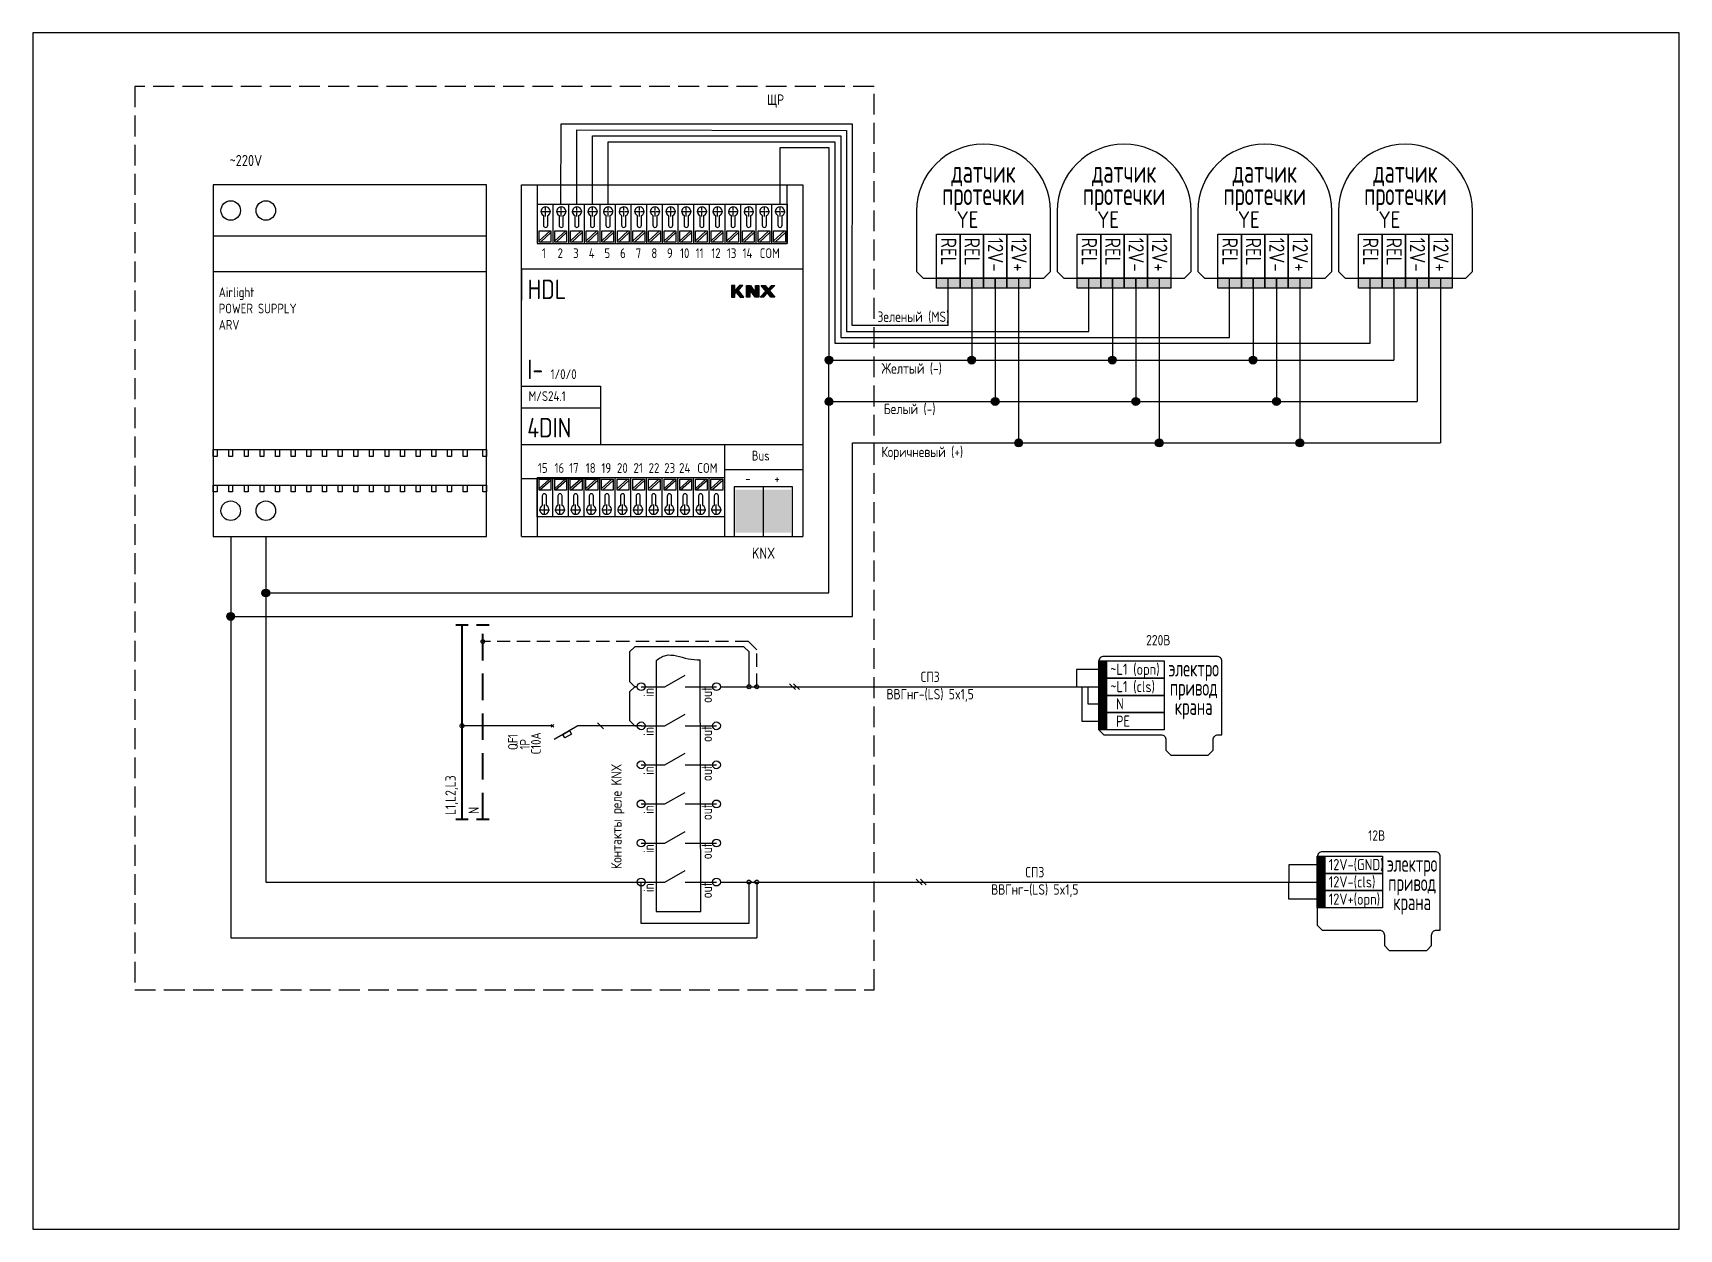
# Model space of a CAD drawing. Header units: millimetres. Extents: x -559267 to 5835, y 0 to 209897.
# Drawn here: x 0 to 395, y 0 to 287 of the extents above; entities that cross this region are included whole.
import ezdxf
from ezdxf.enums import TextEntityAlignment as Align

# ---------------------------------------------------------------- set-up
doc = ezdxf.new("R2010")
doc.units = ezdxf.units.MM
doc.set_wipeout_variables(frame=1)
doc.linetypes.add('DASHED', pattern=[7, 5, -2, 0])
doc.linetypes.add('HIDDEN2', pattern=[4.7625, 3.175, -1.5875])
doc.layers.add('9_Протечки', color=1, linetype='Continuous')
doc.layers.add('HDL_Модули', color=7, linetype='Continuous')
doc.styles.add('UNC_A', font='GOST2304A_0.ttf')
doc.styles.add('Unecom', font='GOST2304A_0.ttf', dxfattribs={"height": 2.5})

# ---------------------------------------------------------------- blocks, each defined once
blk = doc.blocks.new('*U209')
at = {"lineweight": 25}
h = blk.add_hatch(color=82, dxfattribs=at)
h.dxf.hatch_style = 1
h.paths.add_polyline_path([(-2.62, -19.54), (-2.62, -18.4), (-5.25, -18.4), (-5.25, -19.54)])
at = {"lineweight": 25, "true_color": 0xf8991e}
h = blk.add_hatch(color=30, dxfattribs=at)
h.dxf.hatch_style = 1
h.paths.add_polyline_path([(-2.62, -18.4), (-2.62, -19.54), (0, -19.54), (0, -18.4)])
at = {"lineweight": 25}
h = blk.add_hatch(color=82, dxfattribs=at)
h.dxf.hatch_style = 1
h.paths.add_polyline_path([(1.31, -19.54), (1.31, -18.4), (-1.31, -18.4), (-1.31, -19.54)])
h = blk.add_hatch(color=160, dxfattribs=at)
h.dxf.hatch_style = 1
h.paths.add_polyline_path([(0, -18.4), (0, -19.54), (2.63, -19.54), (2.63, -18.4)])
h = blk.add_hatch(color=1, dxfattribs=at)
h.dxf.hatch_style = 1
h.paths.add_polyline_path([(1.31, -18.4), (1.31, -19.54), (3.94, -19.54), (3.94, -18.4)])
h = blk.add_hatch(color=1, dxfattribs=at)
h.dxf.hatch_style = 1
h.paths.add_polyline_path([(2.63, -18.4), (2.63, -19.54), (5.25, -19.54), (5.25, -18.4)])
blk.add_lwpolyline([(-7.5, -10.9), (-7.5, -17.65), (-6.75, -18.4), (6.75, -18.4), (7.5, -17.65), (7.5, -10.9)], dxfattribs=at)
for points in [[(-2.62, -13.49), (-2.62, -18.4), (-5.25, -18.4), (-5.25, -13.49)], [(0, -13.49), (0, -18.4), (-2.62, -18.4), (-2.62, -13.49)], [(2.63, -13.49), (2.63, -18.4), (0, -18.4), (0, -13.49)], [(5.25, -13.49), (5.25, -18.4), (2.63, -18.4), (2.63, -13.49)], [(-2.62, -18.4), (-2.62, -19.54), (-5.25, -19.54), (-5.25, -18.4)], [(-1.31, -18.4), (-1.31, -19.54), (-3.94, -19.54), (-3.94, -18.4)], [(0, -18.4), (0, -19.54), (-2.62, -19.54), (-2.62, -18.4)], [(1.31, -18.4), (1.31, -19.54), (-1.31, -19.54), (-1.31, -18.4)], [(2.63, -18.4), (2.63, -19.54), (0, -19.54), (0, -18.4)], [(3.94, -18.4), (3.94, -19.54), (1.31, -19.54), (1.31, -18.4)], [(5.25, -18.4), (5.25, -19.54), (2.63, -19.54), (2.63, -18.4)]]:
    blk.add_lwpolyline(points, close=True, dxfattribs=at)
blk.add_arc((0, -10.9), 7.5, 0, 180, dxfattribs=at)
at = {"lineweight": 25, "style": 'UNC_A'}
for s, width, insert, char_height, attachment_point in [('\\pxsm0.6;{\\W0.8;датчик протечки}', 10.9771, (0, -8.07), 2.5, 5), ('YE', 3.1163, (-3.01, -10.92), 1.875, 1)]:
    blk.add_mtext_dynamic_manual_height_columns(s, width=width, gutter_width=9.38, heights=[0], dxfattribs=dict(at, insert=insert, char_height=char_height, attachment_point=attachment_point))
at = {"lineweight": 25, "char_height": 1.7, "attachment_point": 1, "rotation": 270, "style": 'UNC_A'}
for s, insert in [('REL', (-3.04, -13.89)), ('REL', (-0.41, -13.89)), ('12V-', (2.21, -13.89)), ('12V+', (4.84, -13.89))]:
    blk.add_mtext_dynamic_manual_height_columns(s, width=4.5815, gutter_width=9.38, heights=[0], dxfattribs=dict(at, insert=insert))
at = {"lineweight": 25, "style": 'UNC_A'}
blk.add_attdef('111', (-0.66, -12.79), '', height=1.88, dxfattribs=at)
blk = doc.blocks.new('*U126')
at = {"lineweight": 25}
h = blk.add_hatch(color=1, dxfattribs=at)
h.dxf.hatch_style = 1
h.paths.add_polyline_path([(0, -2.55), (1.14, -2.55), (1.14, 0.08), (0, 0.08)])
at = {"lineweight": 25, "true_color": 0x000000}
h = blk.add_hatch(color=18, dxfattribs=at)
h.dxf.hatch_style = 1
h.paths.add_polyline_path([(0, -5.17), (1.14, -5.17), (1.14, -2.55), (0, -2.55)])
at = {"lineweight": 25}
h = blk.add_hatch(color=5, dxfattribs=at)
h.dxf.hatch_style = 1
h.paths.add_polyline_path([(1.14, -5.17), (0, -5.17), (0, -7.8), (1.14, -7.8)])
h = blk.add_hatch(color=82, dxfattribs=at)
h.dxf.hatch_style = 1
h.paths.add_polyline_path([(1.14, -7.8), (0, -7.8), (0, -10.42), (1.14, -10.42)])
blk.add_lwpolyline([(10.2, -13.5), (10.95, -14.25), (16.64, -14.25), (17.39, -13.5), (17.39, -11.92, -0.414214), (18.14, -11.17), (18.7, -11.17), (18.7, 0, 0.414214), (17.95, 0.75), (0.75, 0.75, 0.414214), (0, 0), (0, -10.42), (0.75, -11.17), (9.45, -11.17, -0.414214), (10.2, -11.92), (10.2, -13.5)], format="xyb", dxfattribs=at)
for points in [[(0, 0.08), (1.14, 0.08), (1.14, -2.55), (0, -2.55)], [(1.14, 0.08), (9.93, 0.08), (9.93, -2.55), (1.14, -2.55)], [(0, -2.55), (1.14, -2.55), (1.14, -5.17), (0, -5.17)], [(1.14, -2.55), (9.93, -2.55), (9.93, -5.17), (1.14, -5.17)], [(0, -5.17), (1.14, -5.17), (1.14, -7.8), (0, -7.8)], [(1.14, -5.17), (9.93, -5.17), (9.93, -7.8), (1.14, -7.8)], [(0, -7.8), (1.14, -7.8), (1.14, -10.42), (0, -10.42)], [(1.14, -7.8), (9.93, -7.8), (9.93, -10.42), (1.14, -10.42)]]:
    blk.add_lwpolyline(points, close=True, dxfattribs=at)
at = {"lineweight": 25, "style": 'UNC_A'}
for s, width, gutter_width, insert, char_height, attachment_point in [('~L1 (opn)', 10.5371, 9.38, (1.74, -0.36), 1.7, 1), ('\\pxsm0.7;{\\W0.8;электро\\Pпривод\\Pкрана}', 6.6536, 12.5, (14.42, -4.31), 2.5, 5), ('~L1 (cls)', 11.1126, 9.38, (1.74, -2.99), 1.7, 1), (' N ', 11.0782, 9.38, (1.74, -5.61), 1.7, 1), (' PE ', 11.3881, 9.38, (1.74, -8.24), 1.7, 1)]:
    blk.add_mtext_dynamic_manual_height_columns(s, width=width, gutter_width=gutter_width, heights=[0], dxfattribs=dict(at, insert=insert, char_height=char_height, attachment_point=attachment_point))
blk = doc.blocks.new('*U127')
at = {"lineweight": 25, "true_color": 0x000000}
h = blk.add_hatch(color=18, dxfattribs=at)
h.dxf.hatch_style = 1
h.paths.add_polyline_path([(0, -2.55), (1.14, -2.55), (1.14, 0.08), (0, 0.08)])
at = {"lineweight": 25, "true_color": 0xf8991e}
h = blk.add_hatch(color=30, dxfattribs=at)
h.dxf.hatch_style = 1
h.paths.add_polyline_path([(1.14, -2.55), (0, -2.55), (0, -5.17), (1.14, -5.17)])
at = {"lineweight": 25}
h = blk.add_hatch(color=1, dxfattribs=at)
h.dxf.hatch_style = 1
h.paths.add_polyline_path([(1.14, -5.17), (0, -5.17), (0, -7.8), (1.14, -7.8)])
blk.add_lwpolyline([(10.2, -13.5), (10.95, -14.25), (16.64, -14.25), (17.39, -13.5), (17.39, -11.92, -0.414214), (18.14, -11.17), (18.7, -11.17), (18.7, 0, 0.414214), (17.95, 0.75), (0.75, 0.75, 0.414214), (0, 0), (0, -10.42), (0.75, -11.17), (9.45, -11.17, -0.414214), (10.2, -11.92), (10.2, -13.5)], format="xyb", dxfattribs=at)
for points in [[(0, 0.08), (1.14, 0.08), (1.14, -2.55), (0, -2.55)], [(1.14, 0.08), (9.93, 0.08), (9.93, -2.55), (1.14, -2.55)], [(0, -2.55), (1.14, -2.55), (1.14, -5.17), (0, -5.17)], [(1.14, -2.55), (9.93, -2.55), (9.93, -5.17), (1.14, -5.17)], [(0, -5.17), (1.14, -5.17), (1.14, -7.8), (0, -7.8)], [(1.14, -5.17), (9.93, -5.17), (9.93, -7.8), (1.14, -7.8)]]:
    blk.add_lwpolyline(points, close=True, dxfattribs=at)
at = {"lineweight": 25, "style": 'UNC_A'}
for s, width, gutter_width, insert, char_height, attachment_point in [('12V-(GND)', 11.2201, 9.38, (1.74, -0.36), 1.7, 1), ('\\pxsm0.7;{\\W0.8;электро\\Pпривод\\Pкрана}', 6.6536, 12.5, (14.42, -4.31), 2.5, 5), ('12V-(cls)', 11.1126, 9.38, (1.74, -2.99), 1.7, 1), ('12V+(opn)', 11.0782, 9.38, (1.74, -5.61), 1.7, 1)]:
    blk.add_mtext_dynamic_manual_height_columns(s, width=width, gutter_width=gutter_width, heights=[0], dxfattribs=dict(at, insert=insert, char_height=char_height, attachment_point=attachment_point))
blk = doc.blocks.new('*U61')
at = {"layer": 'HDL_Модули', "color": 0, "transparency": 16777216}
for p, q in [((-1.31, 0), (-0.24, 0)), ((0, 0.24), (0, 1.31)), ((0.24, 0), (1.31, 0)), ((0, -1.31), (0, -0.24))]:
    blk.add_line(p, q, dxfattribs=at)
at = {"layer": 'HDL_Модули', "color": 0, "linetype": 'Continuous', "transparency": 16777216}
for p, q in [((-0.12, 0), (0.12, 0)), ((0, -0.12), (0, 0.12))]:
    blk.add_line(p, q, dxfattribs=at)
blk = doc.blocks.new('*U51')
at = {"layer": 'HDL_Модули', "color": 0, "transparency": 16777216}
for p, q in [((-1.31, 0), (-0.24, 0)), ((0, 0.24), (0, 1.31)), ((0.24, 0), (1.31, 0)), ((0, -1.31), (0, -0.24))]:
    blk.add_line(p, q, dxfattribs=at)
at = {"layer": 'HDL_Модули', "color": 0, "linetype": 'Continuous', "transparency": 16777216}
for p, q in [((-0.12, 0), (0.12, 0)), ((0, -0.12), (0, 0.12))]:
    blk.add_line(p, q, dxfattribs=at)
blk = doc.blocks.new('*U52')
at = {"layer": 'HDL_Модули', "color": 0, "transparency": 16777216}
for p, q in [((-1.31, 0), (-0.24, 0)), ((0, 0.24), (0, 1.31)), ((0.24, 0), (1.31, 0)), ((0, -1.31), (0, -0.24))]:
    blk.add_line(p, q, dxfattribs=at)
at = {"layer": 'HDL_Модули', "color": 0, "linetype": 'Continuous', "transparency": 16777216}
for p, q in [((-0.12, 0), (0.12, 0)), ((0, -0.12), (0, 0.12))]:
    blk.add_line(p, q, dxfattribs=at)
blk = doc.blocks.new('*U53')
at = {"layer": 'HDL_Модули', "color": 0, "transparency": 16777216}
for p, q in [((-1.31, 0), (-0.24, 0)), ((0, 0.24), (0, 1.31)), ((0.24, 0), (1.31, 0)), ((0, -1.31), (0, -0.24))]:
    blk.add_line(p, q, dxfattribs=at)
at = {"layer": 'HDL_Модули', "color": 0, "linetype": 'Continuous', "transparency": 16777216}
for p, q in [((-0.12, 0), (0.12, 0)), ((0, -0.12), (0, 0.12))]:
    blk.add_line(p, q, dxfattribs=at)
blk = doc.blocks.new('*U54')
at = {"layer": 'HDL_Модули', "color": 0, "transparency": 16777216}
for p, q in [((-1.31, 0), (-0.24, 0)), ((0, 0.24), (0, 1.31)), ((0.24, 0), (1.31, 0)), ((0, -1.31), (0, -0.24))]:
    blk.add_line(p, q, dxfattribs=at)
at = {"layer": 'HDL_Модули', "color": 0, "linetype": 'Continuous', "transparency": 16777216}
for p, q in [((-0.12, 0), (0.12, 0)), ((0, -0.12), (0, 0.12))]:
    blk.add_line(p, q, dxfattribs=at)
blk = doc.blocks.new('*U62')
at = {"layer": 'HDL_Модули', "color": 0, "transparency": 16777216}
for p, q in [((-1.31, 0), (-0.24, 0)), ((0, 0.24), (0, 1.31)), ((0.24, 0), (1.31, 0)), ((0, -1.31), (0, -0.24))]:
    blk.add_line(p, q, dxfattribs=at)
at = {"layer": 'HDL_Модули', "color": 0, "linetype": 'Continuous', "transparency": 16777216}
for p, q in [((-0.12, 0), (0.12, 0)), ((0, -0.12), (0, 0.12))]:
    blk.add_line(p, q, dxfattribs=at)
blk = doc.blocks.new('*U63')
at = {"layer": 'HDL_Модули', "color": 0, "transparency": 16777216}
for p, q in [((-1.31, 0), (-0.24, 0)), ((0, 0.24), (0, 1.31)), ((0.24, 0), (1.31, 0)), ((0, -1.31), (0, -0.24))]:
    blk.add_line(p, q, dxfattribs=at)
at = {"layer": 'HDL_Модули', "color": 0, "linetype": 'Continuous', "transparency": 16777216}
for p, q in [((-0.12, 0), (0.12, 0)), ((0, -0.12), (0, 0.12))]:
    blk.add_line(p, q, dxfattribs=at)
blk = doc.blocks.new('*U64')
at = {"layer": 'HDL_Модули', "color": 0, "transparency": 16777216}
for p, q in [((-1.31, 0), (-0.24, 0)), ((0, 0.24), (0, 1.31)), ((0.24, 0), (1.31, 0)), ((0, -1.31), (0, -0.24))]:
    blk.add_line(p, q, dxfattribs=at)
at = {"layer": 'HDL_Модули', "color": 0, "linetype": 'Continuous', "transparency": 16777216}
for p, q in [((-0.12, 0), (0.12, 0)), ((0, -0.12), (0, 0.12))]:
    blk.add_line(p, q, dxfattribs=at)
blk = doc.blocks.new('*U65')
at = {"layer": 'HDL_Модули', "color": 0, "transparency": 16777216}
for p, q in [((-1.31, 0), (-0.24, 0)), ((0, 0.24), (0, 1.31)), ((0.24, 0), (1.31, 0)), ((0, -1.31), (0, -0.24))]:
    blk.add_line(p, q, dxfattribs=at)
at = {"layer": 'HDL_Модули', "color": 0, "linetype": 'Continuous', "transparency": 16777216}
for p, q in [((-0.12, 0), (0.12, 0)), ((0, -0.12), (0, 0.12))]:
    blk.add_line(p, q, dxfattribs=at)
blk = doc.blocks.new('*U66')
at = {"layer": 'HDL_Модули', "color": 0, "transparency": 16777216}
for p, q in [((-1.31, 0), (-0.24, 0)), ((0, 0.24), (0, 1.31)), ((0.24, 0), (1.31, 0)), ((0, -1.31), (0, -0.24))]:
    blk.add_line(p, q, dxfattribs=at)
at = {"layer": 'HDL_Модули', "color": 0, "linetype": 'Continuous', "transparency": 16777216}
for p, q in [((-0.12, 0), (0.12, 0)), ((0, -0.12), (0, 0.12))]:
    blk.add_line(p, q, dxfattribs=at)
blk = doc.blocks.new('*U69')
at = {"layer": 'HDL_Модули', "color": 0, "transparency": 16777216}
for p, q in [((-1.31, 0), (-0.24, 0)), ((0, 0.24), (0, 1.31)), ((0.24, 0), (1.31, 0)), ((0, -1.31), (0, -0.24))]:
    blk.add_line(p, q, dxfattribs=at)
at = {"layer": 'HDL_Модули', "color": 0, "linetype": 'Continuous', "transparency": 16777216}
for p, q in [((-0.12, 0), (0.12, 0)), ((0, -0.12), (0, 0.12))]:
    blk.add_line(p, q, dxfattribs=at)
blk = doc.blocks.new('*U70')
at = {"layer": 'HDL_Модули', "color": 0, "transparency": 16777216}
for p, q in [((-1.31, 0), (-0.24, 0)), ((0, 0.24), (0, 1.31)), ((0.24, 0), (1.31, 0)), ((0, -1.31), (0, -0.24))]:
    blk.add_line(p, q, dxfattribs=at)
at = {"layer": 'HDL_Модули', "color": 0, "linetype": 'Continuous', "transparency": 16777216}
for p, q in [((-0.12, 0), (0.12, 0)), ((0, -0.12), (0, 0.12))]:
    blk.add_line(p, q, dxfattribs=at)
blk = doc.blocks.new('*U71')
at = {"layer": 'HDL_Модули', "color": 0, "transparency": 16777216}
for p, q in [((-1.31, 0), (-0.24, 0)), ((0, 0.24), (0, 1.31)), ((0.24, 0), (1.31, 0)), ((0, -1.31), (0, -0.24))]:
    blk.add_line(p, q, dxfattribs=at)
at = {"layer": 'HDL_Модули', "color": 0, "linetype": 'Continuous', "transparency": 16777216}
for p, q in [((-0.12, 0), (0.12, 0)), ((0, -0.12), (0, 0.12))]:
    blk.add_line(p, q, dxfattribs=at)
blk = doc.blocks.new('*U72')
at = {"layer": 'HDL_Модули', "color": 0, "transparency": 16777216}
for p, q in [((-1.31, 0), (-0.24, 0)), ((0, 0.24), (0, 1.31)), ((0.24, 0), (1.31, 0)), ((0, -1.31), (0, -0.24))]:
    blk.add_line(p, q, dxfattribs=at)
at = {"layer": 'HDL_Модули', "color": 0, "linetype": 'Continuous', "transparency": 16777216}
for p, q in [((-0.12, 0), (0.12, 0)), ((0, -0.12), (0, 0.12))]:
    blk.add_line(p, q, dxfattribs=at)
blk = doc.blocks.new('*U67')
at = {"layer": 'HDL_Модули', "color": 0, "transparency": 16777216}
for p, q in [((-1.31, 0), (-0.24, 0)), ((0, 0.24), (0, 1.31)), ((0.24, 0), (1.31, 0)), ((0, -1.31), (0, -0.24))]:
    blk.add_line(p, q, dxfattribs=at)
at = {"layer": 'HDL_Модули', "color": 0, "linetype": 'Continuous', "transparency": 16777216}
for p, q in [((-0.12, 0), (0.12, 0)), ((0, -0.12), (0, 0.12))]:
    blk.add_line(p, q, dxfattribs=at)
blk = doc.blocks.new('*U68')
at = {"layer": 'HDL_Модули', "color": 0, "transparency": 16777216}
for p, q in [((-1.31, 0), (-0.24, 0)), ((0, 0.24), (0, 1.31)), ((0.24, 0), (1.31, 0)), ((0, -1.31), (0, -0.24))]:
    blk.add_line(p, q, dxfattribs=at)
at = {"layer": 'HDL_Модули', "color": 0, "linetype": 'Continuous', "transparency": 16777216}
for p, q in [((-0.12, 0), (0.12, 0)), ((0, -0.12), (0, 0.12))]:
    blk.add_line(p, q, dxfattribs=at)
blk = doc.blocks.new('*U58')
at = {"layer": 'HDL_Модули', "color": 0, "transparency": 16777216}
for p, q in [((-1.31, 0), (-0.24, 0)), ((0, 0.24), (0, 1.31)), ((0.24, 0), (1.31, 0)), ((0, -1.31), (0, -0.24))]:
    blk.add_line(p, q, dxfattribs=at)
at = {"layer": 'HDL_Модули', "color": 0, "linetype": 'Continuous', "transparency": 16777216}
for p, q in [((-0.12, 0), (0.12, 0)), ((0, -0.12), (0, 0.12))]:
    blk.add_line(p, q, dxfattribs=at)
blk = doc.blocks.new('*U59')
at = {"layer": 'HDL_Модули', "color": 0, "transparency": 16777216}
for p, q in [((-1.31, 0), (-0.24, 0)), ((0, 0.24), (0, 1.31)), ((0.24, 0), (1.31, 0)), ((0, -1.31), (0, -0.24))]:
    blk.add_line(p, q, dxfattribs=at)
at = {"layer": 'HDL_Модули', "color": 0, "linetype": 'Continuous', "transparency": 16777216}
for p, q in [((-0.12, 0), (0.12, 0)), ((0, -0.12), (0, 0.12))]:
    blk.add_line(p, q, dxfattribs=at)
blk = doc.blocks.new('*U60')
at = {"layer": 'HDL_Модули', "color": 0, "transparency": 16777216}
for p, q in [((-1.31, 0), (-0.24, 0)), ((0, 0.24), (0, 1.31)), ((0.24, 0), (1.31, 0)), ((0, -1.31), (0, -0.24))]:
    blk.add_line(p, q, dxfattribs=at)
at = {"layer": 'HDL_Модули', "color": 0, "linetype": 'Continuous', "transparency": 16777216}
for p, q in [((-0.12, 0), (0.12, 0)), ((0, -0.12), (0, 0.12))]:
    blk.add_line(p, q, dxfattribs=at)
blk = doc.blocks.new('*U73')
at = {"layer": 'HDL_Модули', "color": 0, "transparency": 16777216}
for p, q in [((-1.31, 0), (-0.24, 0)), ((0, 0.24), (0, 1.31)), ((0.24, 0), (1.31, 0)), ((0, -1.31), (0, -0.24))]:
    blk.add_line(p, q, dxfattribs=at)
at = {"layer": 'HDL_Модули', "color": 0, "linetype": 'Continuous', "transparency": 16777216}
for p, q in [((-0.12, 0), (0.12, 0)), ((0, -0.12), (0, 0.12))]:
    blk.add_line(p, q, dxfattribs=at)
blk = doc.blocks.new('*U74')
at = {"layer": 'HDL_Модули', "color": 0, "transparency": 16777216}
for p, q in [((-1.31, 0), (-0.24, 0)), ((0, 0.24), (0, 1.31)), ((0.24, 0), (1.31, 0)), ((0, -1.31), (0, -0.24))]:
    blk.add_line(p, q, dxfattribs=at)
at = {"layer": 'HDL_Модули', "color": 0, "linetype": 'Continuous', "transparency": 16777216}
for p, q in [((-0.12, 0), (0.12, 0)), ((0, -0.12), (0, 0.12))]:
    blk.add_line(p, q, dxfattribs=at)
blk = doc.blocks.new('*U77')
at = {"layer": 'HDL_Модули', "color": 0, "transparency": 16777216}
for p, q in [((-1.31, 0), (-0.24, 0)), ((0, 0.24), (0, 1.31)), ((0.24, 0), (1.31, 0)), ((0, -1.31), (0, -0.24))]:
    blk.add_line(p, q, dxfattribs=at)
at = {"layer": 'HDL_Модули', "color": 0, "linetype": 'Continuous', "transparency": 16777216}
for p, q in [((-0.12, 0), (0.12, 0)), ((0, -0.12), (0, 0.12))]:
    blk.add_line(p, q, dxfattribs=at)
blk = doc.blocks.new('*U78')
at = {"layer": 'HDL_Модули', "color": 0, "transparency": 16777216}
for p, q in [((-1.31, 0), (-0.24, 0)), ((0, 0.24), (0, 1.31)), ((0.24, 0), (1.31, 0)), ((0, -1.31), (0, -0.24))]:
    blk.add_line(p, q, dxfattribs=at)
at = {"layer": 'HDL_Модули', "color": 0, "linetype": 'Continuous', "transparency": 16777216}
for p, q in [((-0.12, 0), (0.12, 0)), ((0, -0.12), (0, 0.12))]:
    blk.add_line(p, q, dxfattribs=at)
blk = doc.blocks.new('*U56')
at = {"layer": 'HDL_Модули', "color": 0, "transparency": 16777216}
for p, q in [((-1.31, 0), (-0.24, 0)), ((0, 0.24), (0, 1.31)), ((0.24, 0), (1.31, 0)), ((0, -1.31), (0, -0.24))]:
    blk.add_line(p, q, dxfattribs=at)
at = {"layer": 'HDL_Модули', "color": 0, "linetype": 'Continuous', "transparency": 16777216}
for p, q in [((-0.12, 0), (0.12, 0)), ((0, -0.12), (0, 0.12))]:
    blk.add_line(p, q, dxfattribs=at)
blk = doc.blocks.new('*U57')
at = {"layer": 'HDL_Модули', "color": 0, "transparency": 16777216}
for p, q in [((-1.31, 0), (-0.24, 0)), ((0, 0.24), (0, 1.31)), ((0.24, 0), (1.31, 0)), ((0, -1.31), (0, -0.24))]:
    blk.add_line(p, q, dxfattribs=at)
at = {"layer": 'HDL_Модули', "color": 0, "linetype": 'Continuous', "transparency": 16777216}
for p, q in [((-0.12, 0), (0.12, 0)), ((0, -0.12), (0, 0.12))]:
    blk.add_line(p, q, dxfattribs=at)
blk = doc.blocks.new('*U75')
at = {"layer": 'HDL_Модули', "color": 0, "transparency": 16777216}
for p, q in [((-1.31, 0), (-0.24, 0)), ((0, 0.24), (0, 1.31)), ((0.24, 0), (1.31, 0)), ((0, -1.31), (0, -0.24))]:
    blk.add_line(p, q, dxfattribs=at)
at = {"layer": 'HDL_Модули', "color": 0, "linetype": 'Continuous', "transparency": 16777216}
for p, q in [((-0.12, 0), (0.12, 0)), ((0, -0.12), (0, 0.12))]:
    blk.add_line(p, q, dxfattribs=at)
blk = doc.blocks.new('*U76')
at = {"layer": 'HDL_Модули', "color": 0, "transparency": 16777216}
for p, q in [((-1.31, 0), (-0.24, 0)), ((0, 0.24), (0, 1.31)), ((0.24, 0), (1.31, 0)), ((0, -1.31), (0, -0.24))]:
    blk.add_line(p, q, dxfattribs=at)
at = {"layer": 'HDL_Модули', "color": 0, "linetype": 'Continuous', "transparency": 16777216}
for p, q in [((-0.12, 0), (0.12, 0)), ((0, -0.12), (0, 0.12))]:
    blk.add_line(p, q, dxfattribs=at)
blk = doc.blocks.new('*U55')
at = {"layer": 'HDL_Модули', "color": 0, "transparency": 16777216}
for p, q in [((-1.31, 0), (-0.24, 0)), ((0, 0.24), (0, 1.31)), ((0.24, 0), (1.31, 0)), ((0, -1.31), (0, -0.24))]:
    blk.add_line(p, q, dxfattribs=at)
at = {"layer": 'HDL_Модули', "color": 0, "linetype": 'Continuous', "transparency": 16777216}
for p, q in [((-0.12, 0), (0.12, 0)), ((0, -0.12), (0, 0.12))]:
    blk.add_line(p, q, dxfattribs=at)
blk = doc.blocks.new('HDL KNX  Dry contact  24')
blk.add_wipeout([(0, 45), (72, 45), (72, -45), (0, -45)]).dxf.layer = 'HDL_Модули'
at = {"layer": 'HDL_Модули'}
h = blk.add_hatch(color=256, dxfattribs=at)
h.dxf.hatch_style = 2
h.paths.add_polyline_path([(55.59, 17.82), (55.47, 17.97), (56.67, 19.19), (55.81, 19.19), (54.59, 17.95), (54.59, 17.95), (54.59, 19.18), (53.75, 19.19), (53.75, 16.24), (54.59, 16.24), (54.59, 17.08), (54.93, 17.42), (55.91, 16.25), (56.92, 16.25)])
h = blk.add_hatch(color=256, dxfattribs=at)
h.dxf.hatch_style = 2
h.paths.add_polyline_path([(58.58, 19.19), (59.89, 17.35), (59.88, 19.19), (60.72, 19.19), (60.72, 16.25), (59.76, 16.25), (58.41, 18.08), (58.39, 16.25), (57.56, 16.25), (57.56, 19.19)])
h = blk.add_hatch(color=256, dxfattribs=at)
h.dxf.hatch_style = 2
h.paths.add_polyline_path([(64.84, 16.24), (63.82, 16.25), (62.93, 17.31), (61.9, 16.24), (61.05, 16.24), (62.55, 17.77), (61.36, 19.19), (62.34, 19.19), (63.09, 18.32), (63.95, 19.19), (64.8, 19.19), (63.48, 17.86)])
h = blk.add_hatch(color=256, dxfattribs=at)
h.dxf.hatch_style = 1
h.paths.add_polyline_path([(61.86, -33.01), (54.72, -33.01), (54.72, -44.02), (61.86, -44.02)])
h = blk.add_hatch(color=1, dxfattribs=at)
h.dxf.hatch_style = 1
h.paths.add_polyline_path([(69, -33.01), (61.86, -33.01), (61.86, -44.02), (69, -44.02)])
for p, q in [((0, 45), (72, 45)), ((0, -45), (0, 45)), ((0, 45), (72, 45)), ((0, -45), (0, 45)), ((72, 45), (72, -45)), ((72, 45), (72, -45)), ((72, 23.44), (0, 23.44)), ((0, 23.44), (0, 19.44)), ((0, 19.44), (0, 15.44)), ((54.59, 19.18), (53.75, 19.19)), ((53.75, 19.19), (53.75, 16.24)), ((55.81, 19.19), (54.59, 17.95)), ((54.59, 17.95), (54.59, 19.18)), ((54.59, 17.95), (54.59, 17.95)), ((54.59, 17.08), (54.93, 17.42)), ((54.59, 16.24), (54.59, 17.08)), ((54.93, 17.42), (55.91, 16.25)), ((55.47, 17.97), (56.67, 19.19)), ((55.59, 17.82), (55.47, 17.97)), ((56.92, 16.25), (55.59, 17.82)), ((56.67, 19.19), (55.81, 19.19)), ((57.56, 16.25), (57.56, 19.19)), ((57.56, 19.19), (58.58, 19.19)), ((58.41, 18.08), (58.39, 16.25)), ((59.76, 16.25), (58.41, 18.08)), ((58.58, 19.19), (59.89, 17.35)), ((59.89, 17.35), (59.88, 19.19)), ((59.88, 19.19), (60.72, 19.19)), ((60.72, 19.19), (60.72, 16.25)), ((61.05, 16.24), (62.55, 17.77)), ((62.55, 17.77), (61.36, 19.19)), ((61.36, 19.19), (62.34, 19.19)), ((62.93, 17.31), (61.9, 16.24)), ((62.34, 19.19), (63.09, 18.32)), ((63.82, 16.25), (62.93, 17.31)), ((63.09, 18.32), (63.95, 19.19)), ((64.8, 19.19), (63.48, 17.86)), ((63.48, 17.86), (64.84, 16.24)), ((63.95, 19.19), (64.8, 19.19)), ((53.75, 16.24), (54.59, 16.24)), ((55.91, 16.25), (56.92, 16.25)), ((58.39, 16.25), (57.56, 16.25)), ((60.72, 16.25), (59.76, 16.25)), ((61.9, 16.24), (61.05, 16.24)), ((64.84, 16.24), (63.82, 16.25)), ((0, -6.56), (20.23, -6.56)), ((20.23, -6.56), (20.23, -21.5)), ((72, -21.58), (0, -21.58)), ((72, -21.58), (72, -25.58)), ((20.23, -30.27), (0, -30.27)), ((69.33, -32.3), (54.39, -32.3)), ((54.39, -32.3), (54.39, -45)), ((61.86, -32.3), (61.86, -45)), ((69.33, -45), (69.33, -32.3))]:
    blk.add_line(p, q, dxfattribs=at)
for points in [[(4, 45), (4, 30), (68, 30), (68, 45)], [(4, 40), (8, 40), (8, 30)], [(8, 40), (12, 40), (12, 30)], [(12, 40), (16, 40), (16, 30)], [(16, 40), (20, 40), (20, 30)], [(20, 40), (24, 40), (24, 30)], [(24, 40), (28, 40), (28, 30)], [(28, 40), (32, 40), (32, 30)], [(32, 40), (36, 40), (36, 30)], [(36, 40), (40, 40), (40, 30)], [(40, 40), (44, 40), (44, 30)], [(44, 40), (48, 40), (48, 30)], [(48, 40), (52, 40), (52, 30)], [(52, 40), (56, 40), (56, 30)], [(56, 40), (60, 40), (60, 30)], [(60, 40), (64, 40), (64, 30)], [(64, 40), (68, 40), (68, 30)], [(5.61, 37.12), (5.61, 34.63)], [(6.69, 34.63), (6.69, 37.1)], [(9.61, 37.12), (9.61, 34.63)], [(10.69, 34.63), (10.69, 37.1)], [(13.61, 37.12), (13.61, 34.63)], [(14.69, 34.63), (14.69, 37.1)], [(17.61, 37.12), (17.61, 34.63)], [(18.69, 34.63), (18.69, 37.1)], [(21.61, 37.12), (21.61, 34.63)], [(22.69, 34.63), (22.69, 37.1)], [(25.61, 37.12), (25.61, 34.63)], [(26.69, 34.63), (26.69, 37.1)], [(29.61, 37.12), (29.61, 34.63)], [(30.69, 34.63), (30.69, 37.1)], [(33.61, 37.12), (33.61, 34.63)], [(34.69, 34.63), (34.69, 37.1)], [(37.61, 37.12), (37.61, 34.63)], [(38.69, 34.63), (38.69, 37.1)], [(41.61, 37.12), (41.61, 34.63)], [(42.69, 34.63), (42.69, 37.1)], [(45.61, 37.12), (45.61, 34.63)], [(46.69, 34.63), (46.69, 37.1)], [(49.61, 37.12), (49.61, 34.63)], [(50.69, 34.63), (50.69, 37.1)], [(53.61, 37.12), (53.61, 34.63)], [(54.69, 34.63), (54.69, 37.1)], [(57.61, 37.12), (57.61, 34.63)], [(58.69, 34.63), (58.69, 37.1)], [(61.61, 37.12), (61.61, 34.63)], [(62.69, 34.63), (62.69, 37.1)], [(65.61, 37.12), (65.61, 34.63)], [(66.69, 34.63), (66.69, 37.1)], [(4.52, 33.19), (7.52, 33.19)], [(4.52, 30.66), (7.29, 33.19)], [(4.87, 30.35), (7.52, 32.77)], [(8.52, 33.19), (11.52, 33.19)], [(8.52, 30.66), (11.29, 33.19)], [(8.87, 30.35), (11.52, 32.77)], [(12.52, 33.19), (15.52, 33.19)], [(12.52, 30.66), (15.29, 33.19)], [(12.87, 30.35), (15.52, 32.77)], [(16.52, 33.19), (19.52, 33.19)], [(16.52, 30.66), (19.29, 33.19)], [(16.87, 30.35), (19.52, 32.77)], [(20.52, 33.19), (23.52, 33.19)], [(20.52, 30.66), (23.29, 33.19)], [(20.87, 30.35), (23.52, 32.77)], [(24.52, 33.19), (27.52, 33.19)], [(24.52, 30.66), (27.29, 33.19)], [(24.87, 30.35), (27.52, 32.77)], [(28.52, 33.19), (31.52, 33.19)], [(28.52, 30.66), (31.29, 33.19)], [(28.87, 30.35), (31.52, 32.77)], [(32.52, 33.19), (35.52, 33.19)], [(32.52, 30.66), (35.29, 33.19)], [(32.87, 30.35), (35.52, 32.77)], [(36.52, 33.19), (39.52, 33.19)], [(36.52, 30.66), (39.29, 33.19)], [(36.87, 30.35), (39.52, 32.77)], [(40.52, 33.19), (43.52, 33.19)], [(40.52, 30.66), (43.29, 33.19)], [(40.87, 30.35), (43.52, 32.77)], [(44.52, 33.19), (47.52, 33.19)], [(44.52, 30.66), (47.29, 33.19)], [(44.87, 30.35), (47.52, 32.77)], [(48.52, 33.19), (51.52, 33.19)], [(48.52, 30.66), (51.29, 33.19)], [(48.87, 30.35), (51.52, 32.77)], [(52.52, 33.19), (55.52, 33.19)], [(52.52, 30.66), (55.29, 33.19)], [(52.87, 30.35), (55.52, 32.77)], [(56.52, 33.19), (59.52, 33.19)], [(56.52, 30.66), (59.29, 33.19)], [(56.87, 30.35), (59.52, 32.77)], [(60.52, 33.19), (63.52, 33.19)], [(60.52, 30.66), (63.29, 33.19)], [(60.87, 30.35), (63.52, 32.77)], [(64.52, 33.19), (67.52, 33.19)], [(64.52, 30.66), (67.29, 33.19)], [(64.87, 30.35), (67.52, 32.77)], [(20.23, -12.18), (0, -12.18)], [(52, -32.3), (52, -21.58)], [(72, -28), (52, -28)], [(0, -45), (0, -30.84)], [(0, -45), (0, -30.84)], [(52, -45), (52, -30), (4, -30), (4, -45)], [(8, -40), (4, -40), (4, -30)], [(7.13, -30.35), (4.48, -32.77)], [(7.48, -33.19), (4.48, -33.19)], [(7.48, -30.66), (4.71, -33.19)], [(12, -40), (8, -40), (8, -30)], [(11.13, -30.35), (8.48, -32.77)], [(11.48, -33.19), (8.48, -33.19)], [(11.48, -30.66), (8.71, -33.19)], [(16, -40), (12, -40), (12, -30)], [(15.13, -30.35), (12.48, -32.77)], [(15.48, -33.19), (12.48, -33.19)], [(15.48, -30.66), (12.71, -33.19)], [(20, -40), (16, -40), (16, -30)], [(19.13, -30.35), (16.48, -32.77)], [(19.48, -33.19), (16.48, -33.19)], [(19.48, -30.66), (16.71, -33.19)], [(24, -40), (20, -40), (20, -30)], [(23.13, -30.35), (20.48, -32.77)], [(23.48, -33.19), (20.48, -33.19)], [(23.48, -30.66), (20.71, -33.19)], [(28, -40), (24, -40), (24, -30)], [(27.13, -30.35), (24.48, -32.77)], [(27.48, -33.19), (24.48, -33.19)], [(27.48, -30.66), (24.71, -33.19)], [(32, -40), (28, -40), (28, -30)], [(31.13, -30.35), (28.48, -32.77)], [(31.48, -33.19), (28.48, -33.19)], [(31.48, -30.66), (28.71, -33.19)], [(36, -40), (32, -40), (32, -30)], [(35.13, -30.35), (32.48, -32.77)], [(35.48, -33.19), (32.48, -33.19)], [(35.48, -30.66), (32.71, -33.19)], [(40, -40), (36, -40), (36, -30)], [(39.13, -30.35), (36.48, -32.77)], [(39.48, -33.19), (36.48, -33.19)], [(39.48, -30.66), (36.71, -33.19)], [(44, -40), (40, -40), (40, -30)], [(43.13, -30.35), (40.48, -32.77)], [(43.48, -33.19), (40.48, -33.19)], [(43.48, -30.66), (40.71, -33.19)], [(48, -40), (44, -40), (44, -30)], [(47.13, -30.35), (44.48, -32.77)], [(47.48, -33.19), (44.48, -33.19)], [(47.48, -30.66), (44.71, -33.19)], [(52, -40), (48, -40), (48, -30)], [(51.13, -30.35), (48.48, -32.77)], [(51.48, -33.19), (48.48, -33.19)], [(51.48, -30.66), (48.71, -33.19)], [(5.31, -34.63), (5.31, -37.1)], [(6.39, -37.12), (6.39, -34.63)], [(9.31, -34.63), (9.31, -37.1)], [(10.39, -37.12), (10.39, -34.63)], [(13.31, -34.63), (13.31, -37.1)], [(14.39, -37.12), (14.39, -34.63)], [(17.31, -34.63), (17.31, -37.1)], [(18.39, -37.12), (18.39, -34.63)], [(21.31, -34.63), (21.31, -37.1)], [(22.39, -37.12), (22.39, -34.63)], [(25.31, -34.63), (25.31, -37.1)], [(26.39, -37.12), (26.39, -34.63)], [(29.31, -34.63), (29.31, -37.1)], [(30.39, -37.12), (30.39, -34.63)], [(33.31, -34.63), (33.31, -37.1)], [(34.39, -37.12), (34.39, -34.63)], [(37.31, -34.63), (37.31, -37.1)], [(38.39, -37.12), (38.39, -34.63)], [(41.31, -34.63), (41.31, -37.1)], [(42.39, -37.12), (42.39, -34.63)], [(45.31, -34.63), (45.31, -37.1)], [(46.39, -37.12), (46.39, -34.63)], [(49.31, -34.63), (49.31, -37.1)], [(50.39, -37.12), (50.39, -34.63)], [(0, -45), (72, -45)]]:
    blk.add_lwpolyline(points, dxfattribs=at)
for points in [[(4.52, 33.19), (7.52, 33.19), (7.52, 30.35), (4.52, 30.35)], [(8.52, 33.19), (11.52, 33.19), (11.52, 30.35), (8.52, 30.35)], [(12.52, 33.19), (15.52, 33.19), (15.52, 30.35), (12.52, 30.35)], [(16.52, 33.19), (19.52, 33.19), (19.52, 30.35), (16.52, 30.35)], [(20.52, 33.19), (23.52, 33.19), (23.52, 30.35), (20.52, 30.35)], [(24.52, 33.19), (27.52, 33.19), (27.52, 30.35), (24.52, 30.35)], [(28.52, 33.19), (31.52, 33.19), (31.52, 30.35), (28.52, 30.35)], [(32.52, 33.19), (35.52, 33.19), (35.52, 30.35), (32.52, 30.35)], [(36.52, 33.19), (39.52, 33.19), (39.52, 30.35), (36.52, 30.35)], [(40.52, 33.19), (43.52, 33.19), (43.52, 30.35), (40.52, 30.35)], [(44.52, 33.19), (47.52, 33.19), (47.52, 30.35), (44.52, 30.35)], [(48.52, 33.19), (51.52, 33.19), (51.52, 30.35), (48.52, 30.35)], [(52.52, 33.19), (55.52, 33.19), (55.52, 30.35), (52.52, 30.35)], [(56.52, 33.19), (59.52, 33.19), (59.52, 30.35), (56.52, 30.35)], [(60.52, 33.19), (63.52, 33.19), (63.52, 30.35), (60.52, 30.35)], [(64.52, 33.19), (67.52, 33.19), (67.52, 30.35), (64.52, 30.35)], [(7.48, -33.19), (4.48, -33.19), (4.48, -30.35), (7.48, -30.35)], [(11.48, -33.19), (8.48, -33.19), (8.48, -30.35), (11.48, -30.35)], [(15.48, -33.19), (12.48, -33.19), (12.48, -30.35), (15.48, -30.35)], [(19.48, -33.19), (16.48, -33.19), (16.48, -30.35), (19.48, -30.35)], [(23.48, -33.19), (20.48, -33.19), (20.48, -30.35), (23.48, -30.35)], [(27.48, -33.19), (24.48, -33.19), (24.48, -30.35), (27.48, -30.35)], [(31.48, -33.19), (28.48, -33.19), (28.48, -30.35), (31.48, -30.35)], [(35.48, -33.19), (32.48, -33.19), (32.48, -30.35), (35.48, -30.35)], [(39.48, -33.19), (36.48, -33.19), (36.48, -30.35), (39.48, -30.35)], [(43.48, -33.19), (40.48, -33.19), (40.48, -30.35), (43.48, -30.35)], [(47.48, -33.19), (44.48, -33.19), (44.48, -30.35), (47.48, -30.35)], [(51.48, -33.19), (48.48, -33.19), (48.48, -30.35), (51.48, -30.35)]]:
    blk.add_lwpolyline(points, close=True, dxfattribs=at)
for centre, radius, start, end in [((6.17, 38.16), 1.18, 296.4083, 242.1119), ((10.17, 38.16), 1.18, 296.4083, 242.1119), ((14.17, 38.16), 1.18, 296.4083, 242.1119), ((18.17, 38.16), 1.18, 296.4083, 242.1119), ((22.17, 38.16), 1.18, 296.4083, 242.1119), ((26.17, 38.16), 1.18, 296.4083, 242.1119), ((30.17, 38.16), 1.18, 296.4083, 242.1119), ((34.17, 38.16), 1.18, 296.4083, 242.1119), ((38.17, 38.16), 1.18, 296.4083, 242.1119), ((42.17, 38.16), 1.18, 296.4083, 242.1119), ((46.17, 38.16), 1.18, 296.4083, 242.1119), ((50.17, 38.16), 1.18, 296.4083, 242.1119), ((54.17, 38.16), 1.18, 296.4083, 242.1119), ((58.17, 38.16), 1.18, 296.4083, 242.1119), ((62.17, 38.16), 1.18, 296.4083, 242.1119), ((66.17, 38.16), 1.18, 296.4083, 242.1119), ((6.15, 34.63), 0.539, 180, 0), ((10.15, 34.63), 0.539, 180, 0), ((14.15, 34.63), 0.539, 180, 0), ((18.15, 34.63), 0.539, 180, 0), ((22.15, 34.63), 0.539, 180, 0), ((26.15, 34.63), 0.539, 180, 0), ((30.15, 34.63), 0.539, 180, 0), ((34.15, 34.63), 0.539, 180, 0), ((38.15, 34.63), 0.539, 180, 0), ((42.15, 34.63), 0.539, 180, 0), ((46.15, 34.63), 0.539, 180, 0), ((50.15, 34.63), 0.539, 180, 0), ((54.15, 34.63), 0.539, 180, 0), ((58.15, 34.63), 0.539, 180, 0), ((62.15, 34.63), 0.539, 180, 0), ((66.15, 34.63), 0.539, 180, 0), ((5.83, -38.16), 1.18, 116.4083, 62.1119), ((5.85, -34.63), 0.539, 0, 180), ((9.83, -38.16), 1.18, 116.4083, 62.1119), ((9.85, -34.63), 0.539, 0, 180), ((13.83, -38.16), 1.18, 116.4083, 62.1119), ((13.85, -34.63), 0.539, 0, 180), ((17.83, -38.16), 1.18, 116.4083, 62.1119), ((17.85, -34.63), 0.539, 0, 180), ((21.83, -38.16), 1.18, 116.4083, 62.1119), ((21.85, -34.63), 0.539, 0, 180), ((25.83, -38.16), 1.18, 116.4083, 62.1119), ((25.85, -34.63), 0.539, 0, 180), ((29.83, -38.16), 1.18, 116.4083, 62.1119), ((29.85, -34.63), 0.539, 0, 180), ((33.83, -38.16), 1.18, 116.4083, 62.1119), ((33.85, -34.63), 0.539, 0, 180), ((37.83, -38.16), 1.18, 116.4083, 62.1119), ((37.85, -34.63), 0.539, 0, 180), ((41.83, -38.16), 1.18, 116.4083, 62.1119), ((41.85, -34.63), 0.539, 0, 180), ((45.83, -38.16), 1.18, 116.4083, 62.1119), ((45.85, -34.63), 0.539, 0, 180), ((49.83, -38.16), 1.18, 116.4083, 62.1119), ((49.85, -34.63), 0.539, 0, 180)]:
    blk.add_arc(centre, radius, start, end, dxfattribs=at)
for name, p in [('*U61', (6.17, 38.16)), ('*U51', (10.17, 38.16)), ('*U52', (14.17, 38.16)), ('*U53', (18.17, 38.16)), ('*U54', (22.17, 38.16)), ('*U62', (26.17, 38.16)), ('*U63', (30.17, 38.16)), ('*U64', (34.17, 38.16)), ('*U65', (38.17, 38.16)), ('*U66', (42.17, 38.16)), ('*U69', (46.17, 38.16)), ('*U70', (50.17, 38.16)), ('*U71', (54.17, 38.16)), ('*U72', (58.17, 38.16)), ('*U67', (62.17, 38.16)), ('*U68', (66.17, 38.16)), ('*U76', (5.83, -38.16)), ('*U75', (9.83, -38.16)), ('*U57', (13.83, -38.16)), ('*U56', (17.83, -38.16)), ('*U78', (21.83, -38.16)), ('*U77', (25.83, -38.16)), ('*U74', (29.83, -38.16)), ('*U73', (33.83, -38.16)), ('*U60', (37.83, -38.16)), ('*U59', (41.83, -38.16)), ('*U58', (45.83, -38.16)), ('*U55', (49.83, -38.16))]:
    blk.add_blockref(name, p, dxfattribs=at)
at = {"layer": 'HDL_Модули', "style": 'Unecom'}
for s, height, p in [('1', 2.5, (5.21, 26.24)), ('2', 2.5, (9.21, 26.24)), ('3', 2.5, (13.21, 26.24)), ('4', 2.5, (17.21, 26.24)), ('5', 2.5, (21.21, 26.24)), ('6', 2.5, (25.21, 26.24)), ('7', 2.5, (29.21, 26.24)), ('8', 2.5, (33.21, 26.24)), ('9', 2.5, (37.21, 26.24)), ('10', 2.5, (40.56, 26.24)), ('11', 2.5, (44.56, 26.24)), ('12', 2.5, (48.56, 26.24)), ('13', 2.5, (52.56, 26.24)), ('14', 2.5, (56.56, 26.24)), ('COM', 2.5, (60.95, 26.24)), ('HDL', 5, (1.54, 15.73)), ('I-', 5, (1.47, -4.74)), ('M/S24.1', 2.5, (1.79, -10.34)), ('4DIN', 5, (1.46, -19.67)), ('Bus', 2.5, (58.93, -25.57)), ('15', 2.5, (4.19, -28.74)), ('16', 2.5, (8.44, -28.74)), ('17', 2.5, (12.19, -28.74)), ('18', 2.5, (16.44, -28.74)), ('19', 2.5, (20.44, -28.74)), ('20', 2.5, (24.42, -28.74)), ('21', 2.5, (28.65, -28.74)), ('22', 2.5, (32.52, -28.74)), ('23', 2.5, (36.52, -28.74)), ('24', 2.5, (40.31, -28.74)), ('COM', 2.5, (44.97, -28.74)), ('-', 2.5, (57.25, -31.45)), ('+', 2.5, (64.72, -31.45))]:
    blk.add_text(s, height=height, dxfattribs=at).set_placement(p)
blk.add_attdef('АДРЕС', (7.43, -4.74), '', height=2.5, dxfattribs=at)
blk = doc.blocks.new('*U133')
for p, q in [((0, -36.27), (0, -13.11)), ((0, -42.79), (-3.51, -36.72)), ((-0.35, -36.62), (0.35, -35.91)), ((0.35, -36.62), (-0.35, -35.91)), ((0, -54.31), (0, -42.79))]:
    blk.add_line(p, q)
blk.add_lwpolyline([(-2.12, -41.12), (-3.12, -39.39), (-2.25, -38.89), (-1.25, -40.62)], close=True)
blk.add_circle((0, -13.11), 0.5)
at = {"insert": (-6.21, -24.9), "char_height": 2.5, "attachment_point": 1, "style": 'Unecom'}
blk.add_mtext_dynamic_manual_height_columns('\\pxql;QF', width=5.7065, gutter_width=12.5, heights=[4.37], dxfattribs=at)
at = {"style": 'Unecom'}
blk.add_attdef('N', (-3.15, -27.4), '', height=2.5, dxfattribs=at)
for tag, p in [('P', (-3.4, -30.43)), ('A', (-1.7, -33.28))]:
    blk.add_attdef(tag, text='', height=2.5, dxfattribs=at).set_placement(p, align=Align.RIGHT)
blk = doc.blocks.new('*U125')
at = {"linetype": 'ByBlock', "lineweight": 40}
for points in [[(0, 1.5), (0, -1.5)], [(0, 0), (46.66, 0)], [(46.66, 1.5), (46.66, -1.5)], [(0, -3.5), (0, -6.5)], [(46.66, -3.5), (46.66, -6.5)]]:
    blk.add_lwpolyline(points, dxfattribs=at)
at = {"color": 4, "linetype": 'HIDDEN2', "lineweight": 40, "ltscale": 2}
blk.add_lwpolyline([(0, -5), (46.66, -5)], dxfattribs=at)
at = {"insert": (1.24, -1.57), "char_height": 2.5, "attachment_point": 1, "style": 'UNC_A'}
blk.add_mtext_dynamic_manual_height_columns('N', width=3.8436, gutter_width=12.5, heights=[0], dxfattribs=at)
at = {"style": 'UNC_A'}
blk.add_attdef('ЛИНИЯ', (1, 1.5), '', height=2.5, dxfattribs=at)
blk = doc.blocks.new('*U210')
at = {"lineweight": 25}
for p, q in [((-0.7, -0.71), (0.7, 0.71)), ((-0.7, -1.71), (0.7, -0.29))]:
    blk.add_line(p, q, dxfattribs=at)
blk = doc.blocks.new('*U130')
for centre in [(4.5, 38.42), (13.5, 38.42), (4.5, -38.42), (13.5, -38.42)]:
    blk.add_circle(centre, 2.5)
blk.add_wipeout([(0, 31.85), (70, 31.85), (70, -31.85), (0, -31.85)])
for points in [[(0, -45), (70, -45), (70, 45), (0, 45)], [(0, -31.85), (70, -31.85), (70, 31.85), (0, 31.85)], [(0, -22.75), (70, -22.75), (70, 22.75), (0, 22.75)], [(0, -22.75), (1, -22.75), (1, -24.52), (0, -24.52)], [(4, -22.75), (5, -22.75), (5, -24.52), (4, -24.52)], [(8, -22.75), (9, -22.75), (9, -24.52), (8, -24.52)], [(12, -22.75), (13, -22.75), (13, -24.52), (12, -24.52)], [(16, -22.75), (17, -22.75), (17, -24.52), (16, -24.52)], [(20, -22.75), (21, -22.75), (21, -24.52), (20, -24.52)], [(24, -22.75), (25, -22.75), (25, -24.52), (24, -24.52)], [(28, -22.75), (29, -22.75), (29, -24.52), (28, -24.52)], [(32, -22.75), (33, -22.75), (33, -24.52), (32, -24.52)], [(36, -22.75), (37, -22.75), (37, -24.52), (36, -24.52)], [(40, -22.75), (41, -22.75), (41, -24.52), (40, -24.52)], [(44, -22.75), (45, -22.75), (45, -24.52), (44, -24.52)], [(48, -22.75), (49, -22.75), (49, -24.52), (48, -24.52)], [(52, -22.75), (53, -22.75), (53, -24.52), (52, -24.52)], [(56, -22.75), (57, -22.75), (57, -24.52), (56, -24.52)], [(60, -22.75), (61, -22.75), (61, -24.52), (60, -24.52)], [(64, -22.75), (65, -22.75), (65, -24.52), (64, -24.52)], [(69, -22.75), (70, -22.75), (70, -24.52), (69, -24.52)], [(0, -31.85), (1, -31.85), (1, -33.62), (0, -33.62)], [(4, -31.85), (5, -31.85), (5, -33.62), (4, -33.62)], [(8, -31.85), (9, -31.85), (9, -33.62), (8, -33.62)], [(12, -31.85), (13, -31.85), (13, -33.62), (12, -33.62)], [(16, -31.85), (17, -31.85), (17, -33.62), (16, -33.62)], [(20, -31.85), (21, -31.85), (21, -33.62), (20, -33.62)], [(24, -31.85), (25, -31.85), (25, -33.62), (24, -33.62)], [(28, -31.85), (29, -31.85), (29, -33.62), (28, -33.62)], [(32, -31.85), (33, -31.85), (33, -33.62), (32, -33.62)], [(36, -31.85), (37, -31.85), (37, -33.62), (36, -33.62)], [(40, -31.85), (41, -31.85), (41, -33.62), (40, -33.62)], [(44, -31.85), (45, -31.85), (45, -33.62), (44, -33.62)], [(48, -31.85), (49, -31.85), (49, -33.62), (48, -33.62)], [(52, -31.85), (53, -31.85), (53, -33.62), (52, -33.62)], [(56, -31.85), (57, -31.85), (57, -33.62), (56, -33.62)], [(60, -31.85), (61, -31.85), (61, -33.62), (60, -33.62)], [(64, -31.85), (65, -31.85), (65, -33.62), (64, -33.62)], [(69, -31.85), (70, -31.85), (70, -33.62), (69, -33.62)]]:
    blk.add_lwpolyline(points, close=True)
at = {"insert": (1.44, 18.75), "char_height": 2.5, "attachment_point": 1, "style": 'Unecom'}
blk.add_mtext_dynamic_manual_height_columns('Airlight\\PPOWER SUPPLY\\PARV', width=40.6933, gutter_width=12.5, heights=[0], dxfattribs=at)
blk = doc.blocks.new('*U103')
at = {"lineweight": 25}
blk.add_line((-0.7, -0.71), (0.7, 0.71), dxfattribs=at)
blk = doc.blocks.new('Протечки')
at = {"layer": '9_Протечки', "ltscale": 2}
h = blk.add_hatch(color=5, dxfattribs=at)
h.dxf.hatch_style = 1
h.paths.add_polyline_path([(166.58, -64.73, 0.414214), (165.64, -65.67), (166.58, -65.67)])
h.paths.add_polyline_path([(166.58, -64.73), (166.58, -65.67), (167.52, -65.67, 0.414214)])
h.paths.add_polyline_path([(167.52, -65.67), (165.64, -65.67, 1)])
at = {"layer": '9_Протечки', "ltscale": 2, "true_color": 0xcd6928}
h = blk.add_hatch(color=32, dxfattribs=at)
h.dxf.hatch_style = 1
h.paths.add_polyline_path([(200.83, -64.73, 0.414214), (199.89, -65.67), (200.83, -65.67)])
h.paths.add_polyline_path([(200.83, -64.73), (200.83, -65.67), (201.76, -65.67, 0.414214)])
h.paths.add_polyline_path([(201.76, -65.67), (199.89, -65.67, 1)])
h = blk.add_hatch(color=32, dxfattribs=at)
h.dxf.hatch_style = 1
h.paths.add_polyline_path([(234.58, -64.73, 0.414214), (233.64, -65.67), (234.58, -65.67)])
h.paths.add_polyline_path([(234.58, -64.73), (234.58, -65.67), (235.51, -65.67, 0.414214)])
h.paths.add_polyline_path([(235.51, -65.67), (233.64, -65.67, 1)])
h = blk.add_hatch(color=32, dxfattribs=at)
h.dxf.hatch_style = 1
h.paths.add_polyline_path([(268.33, -64.73, 0.414214), (267.39, -65.67), (268.33, -65.67)])
h.paths.add_polyline_path([(268.33, -64.73), (268.33, -65.67), (269.26, -65.67, 0.414214)])
h.paths.add_polyline_path([(269.26, -65.67), (267.39, -65.67, 1)])
at = {"layer": '9_Протечки', "ltscale": 2}
h = blk.add_hatch(color=5, dxfattribs=at)
h.dxf.hatch_style = 1
h.paths.add_polyline_path([(166.58, -74.66, 0.414214), (165.64, -75.6), (166.58, -75.6)])
h.paths.add_polyline_path([(166.58, -74.66), (166.58, -75.6), (167.52, -75.6, 0.414214)])
h.paths.add_polyline_path([(167.52, -75.6), (165.64, -75.6, 1)])
h = blk.add_hatch(color=5, dxfattribs=at)
h.dxf.hatch_style = 1
h.paths.add_polyline_path([(206.45, -74.66, 0.414214), (205.51, -75.6), (206.45, -75.6)])
h.paths.add_polyline_path([(206.45, -74.66), (206.45, -75.6), (207.39, -75.6, 0.414214)])
h.paths.add_polyline_path([(207.39, -75.6), (205.51, -75.6, 1)])
h = blk.add_hatch(color=5, dxfattribs=at)
h.dxf.hatch_style = 1
h.paths.add_polyline_path([(240.2, -74.66, 0.414214), (239.26, -75.6), (240.2, -75.6)])
h.paths.add_polyline_path([(240.2, -74.66), (240.2, -75.6), (241.14, -75.6, 0.414214)])
h.paths.add_polyline_path([(241.14, -75.6), (239.26, -75.6, 1)])
h = blk.add_hatch(color=5, dxfattribs=at)
h.dxf.hatch_style = 1
h.paths.add_polyline_path([(273.95, -74.66, 0.414214), (273.01, -75.6), (273.95, -75.6)])
h.paths.add_polyline_path([(273.95, -74.66), (273.95, -75.6), (274.89, -75.6, 0.414214)])
h.paths.add_polyline_path([(274.89, -75.6), (273.01, -75.6, 1)])
h = blk.add_hatch(color=1, dxfattribs=at)
h.dxf.hatch_style = 1
h.paths.add_polyline_path([(212.08, -84.59, 0.414214), (211.14, -85.53), (212.08, -85.53)])
h.paths.add_polyline_path([(212.08, -84.59), (212.08, -85.53), (213.01, -85.53, 0.414214)])
h.paths.add_polyline_path([(213.01, -85.53), (211.14, -85.53, 1)])
h = blk.add_hatch(color=1, dxfattribs=at)
h.dxf.hatch_style = 1
h.paths.add_polyline_path([(245.83, -84.59, 0.414214), (244.89, -85.53), (245.83, -85.53)])
h.paths.add_polyline_path([(245.83, -84.59), (245.83, -85.53), (246.76, -85.53, 0.414214)])
h.paths.add_polyline_path([(246.76, -85.53), (244.89, -85.53, 1)])
h = blk.add_hatch(color=1, dxfattribs=at)
h.dxf.hatch_style = 1
h.paths.add_polyline_path([(279.58, -84.59, 0.414214), (278.64, -85.53), (279.58, -85.53)])
h.paths.add_polyline_path([(279.58, -84.59), (279.58, -85.53), (280.51, -85.53, 0.414214)])
h.paths.add_polyline_path([(280.51, -85.53), (278.64, -85.53, 1)])
h = blk.add_hatch(color=5, dxfattribs=at)
h.dxf.hatch_style = 1
h.paths.add_polyline_path([(31.45, -120.6, 0.414214), (30.52, -121.54), (31.45, -121.54)])
h.paths.add_polyline_path([(31.45, -120.6), (31.45, -121.54), (32.39, -121.54, 0.414214)])
h.paths.add_polyline_path([(32.39, -121.54), (30.52, -121.54, 1)])
h = blk.add_hatch(color=1, dxfattribs=at)
h.dxf.hatch_style = 1
h.paths.add_polyline_path([(23.02, -126.22, 0.414214), (22.08, -127.16), (23.02, -127.16)])
h.paths.add_polyline_path([(23.02, -126.22), (23.02, -127.16), (23.95, -127.16, 0.414214)])
h.paths.add_polyline_path([(23.95, -127.16), (22.08, -127.16, 1)])
at = {"lineweight": 25}
for p, q in [((127.16, -144.03), (132.04, -141.26)), ((121.52, -144.03), (127.16, -144.03)), ((132.04, -144.03), (139.58, -144.03)), ((121.52, -153.4), (127.16, -153.4)), ((127.16, -153.4), (132.04, -150.63)), ((132.04, -153.4), (139.58, -153.4)), ((127.16, -162.78), (132.04, -160.01)), ((121.52, -162.78), (127.16, -162.78)), ((132.04, -162.78), (139.58, -162.78)), ((127.16, -172.15), (132.04, -169.38)), ((121.52, -172.15), (127.16, -172.15)), ((132.04, -172.15), (139.58, -172.15)), ((121.52, -181.53), (127.16, -181.53)), ((127.16, -181.53), (132.04, -178.76)), ((132.04, -181.53), (139.58, -181.53)), ((127.16, -190.9), (132.04, -188.13)), ((121.52, -190.9), (127.16, -190.9)), ((132.04, -190.9), (139.58, -190.9))]:
    blk.add_line(p, q, dxfattribs=at)
at = {"linetype": 'DASHED', "lineweight": 25}
blk.add_lwpolyline([(177.42, 0), (0, 0), (0, -216.76), (177.42, -216.76)], close=True, dxfattribs=at)
at = {"color": 114, "lineweight": 25, "true_color": 0x139b48}
for points in [[(195.2, -57.38), (195.2, -48.41)], [(228.95, -58.79), (228.95, -48.41)], [(262.7, -60.2), (262.7, -48.41)], [(296.45, -61.6), (296.45, -48.41)]]:
    blk.add_lwpolyline(points, dxfattribs=at)
at = {"color": 1, "lineweight": 25}
for points in [[(212.08, -48.41), (212.08, -85.53)], [(245.83, -48.41), (245.83, -85.53)], [(279.58, -48.41), (279.58, -85.53)], [(313.33, -48.41), (313.33, -85.53)]]:
    blk.add_lwpolyline(points, dxfattribs=at)
at = {"color": 5, "lineweight": 25}
blk.add_lwpolyline([(31.45, -121.54), (31.45, -121.54)], dxfattribs=at)
at = {"lineweight": 25}
blk.add_lwpolyline([(125.09, -137.81), (125.09, -197.93), (135.82, -197.93), (135.67, -137.57)], dxfattribs=at)
for centre in [(83.52, -133.19), (147.39, -144.03), (149.25, -144.03), (147.37, -190.9), (149.25, -190.9)]:
    blk.add_circle(centre, 0.469)
for centre in [(121.52, -144.03), (139.58, -144.03), (121.52, -153.4), (139.58, -153.4), (121.52, -162.78), (139.58, -162.78), (121.52, -172.15), (139.58, -172.15), (121.52, -181.53), (139.58, -181.53), (121.52, -190.9), (139.58, -190.9)]:
    blk.add_circle(centre, 0.938, dxfattribs=at)
blk.add_open_spline([(125.09, -137.81), (125.81, -137.18), (128.03, -135.73), (131.91, -137.35), (134.71, -137.58), (135.67, -137.57)], degree=3, knots=[2.639061, 2.639061, 2.639061, 2.639061, 5.615846, 11.41114, 14.458335, 14.458335, 14.458335, 14.458335], dxfattribs=at)
at = {"layer": '9_Протечки', "color": 32, "ltscale": 2, "true_color": 0xcd6928}
for points in [[(200.83, -48.41), (200.83, -65.67)], [(234.58, -48.41), (234.58, -65.67)], [(268.33, -48.41), (268.33, -65.67)], [(302.08, -48.41), (302.08, -65.67)]]:
    blk.add_lwpolyline(points, dxfattribs=at)
at = {"layer": '9_Протечки', "color": 5, "ltscale": 2}
for points in [[(206.45, -48.41), (206.45, -75.6)], [(240.2, -48.41), (240.2, -75.6)], [(273.95, -48.41), (273.95, -75.6)], [(307.7, -48.41), (307.7, -75.6)], [(166.58, -75.6), (166.58, -65.67)], [(31.45, -121.54), (166.58, -121.54), (166.58, -75.6), (307.7, -75.6)], [(31.45, -121.54), (31.45, -190.9), (121.52, -190.9)], [(228.65, -144.03), (228.65, -148.17), (231.34, -148.17)], [(283.75, -186.75), (276.88, -186.75), (276.88, -190.89)], [(147.37, -190.9), (147.37, -200.82), (121.52, -200.82), (121.52, -190.9)], [(276.88, -190.89), (283.75, -190.89)]]:
    blk.add_lwpolyline(points, dxfattribs=at)
at = {"layer": '9_Протечки', "color": 1, "ltscale": 2}
for points in [[(23.02, -127.16), (23.02, -127.16), (23.02, -127.16), (166.58, -127.16), (172.2, -127.16), (172.2, -85.53), (313.33, -85.53)], [(23.02, -127.16), (23.02, -204.28), (149.25, -204.28)], [(149.25, -190.9), (149.25, -204.28)], [(283.75, -195.03), (276.88, -195.03), (276.88, -190.89)]]:
    blk.add_lwpolyline(points, dxfattribs=at)
at = {"layer": '9_Протечки', "color": 4, "linetype": 'HIDDEN2'}
blk.add_lwpolyline([(149.25, -144.03), (149.25, -135.19), (147.25, -133.19), (83.52, -133.19)], dxfattribs=at)
at = {"layer": '9_Протечки', "color": 18, "ltscale": 2, "true_color": 0x000000}
for points in [[(147.39, -144.03), (147.39, -135.69), (146.14, -134.44), (119.96, -134.44), (118.71, -135.69), (118.71, -142.78), (119.96, -144.03), (120.58, -144.03)], [(231.34, -139.88), (225.95, -139.88), (225.95, -144.03)], [(120.58, -144.03), (119.96, -144.03), (118.71, -145.28), (118.71, -152.15), (119.96, -153.4), (120.58, -153.4)], [(140.52, -144.03), (144.56, -144.03)], [(144.56, -144.03), (231.34, -144.03)], [(121.52, -153.4), (117.15, -153.4)], [(140.52, -190.9), (144.56, -190.9)], [(144.56, -190.9), (276.88, -190.89)]]:
    blk.add_lwpolyline(points, dxfattribs=at)
at = {"layer": '9_Протечки', "color": 116, "ltscale": 2, "true_color": 0x136734}
for points in [[(227.24, -144.03), (227.24, -152.31)], [(227.24, -152.31), (231.34, -152.31)]]:
    blk.add_lwpolyline(points, dxfattribs=at)
at = {"layer": '9_Протечки', "color": 5, "ltscale": 2}
for centre in [(166.58, -65.67), (166.58, -75.6), (206.45, -75.6), (240.2, -75.6), (273.95, -75.6), (31.45, -121.54)]:
    blk.add_circle(centre, 0.938, dxfattribs=at)
at = {"layer": '9_Протечки', "color": 32, "ltscale": 2, "true_color": 0xcd6928}
for centre in [(200.83, -65.67), (234.58, -65.67), (268.33, -65.67)]:
    blk.add_circle(centre, 0.938, dxfattribs=at)
at = {"layer": '9_Протечки', "color": 1, "ltscale": 2}
for centre in [(212.08, -85.53), (245.83, -85.53), (279.58, -85.53), (23.02, -127.16)]:
    blk.add_circle(centre, 0.938, dxfattribs=at)
at = {"lineweight": 25}
for name, p, xscale, yscale, zscale in [('*U209', (203.64, -6.55), 2.142857142824911, 2.142857142824911, 2.142857142824911), ('*U209', (237.39, -6.55), 2.142857142824911, 2.142857142824911, 2.142857142824911), ('*U209', (271.14, -6.55), 2.142857142824911, 2.142857142824911, 2.142857142824911), ('*U209', (304.89, -6.55), 2.142857142824911, 2.142857142824911, 2.142857142824911), ('*U126', (231.34, -137.94), 1.577814920768953, 1.577814920768953, 1.577814920768953), ('*U127', (283.75, -184.8), 1.577814920768953, 1.577814920768953, 1.577814920768953)]:
    blk.add_blockref(name, p, dxfattribs=dict(at, xscale=xscale, yscale=yscale, zscale=zscale))
at = {"rotation": 90}
blk.add_blockref('*U125', (78.52, -175.82), dxfattribs=at).add_auto_attribs({'ЛИНИЯ': 'L1,L2,L3'})
for name, p in [('*U210', (157.8, -144.03)), ('*U103', (111.75, -153.4)), ('*U210', (188.22, -190.9))]:
    blk.add_blockref(name, p, dxfattribs=at)
at = {"color": 1, "xscale": 0.9375, "yscale": 0.9375, "zscale": 0.9375, "rotation": 90}
blk.add_blockref('*U133', (66.23, -153.4), dxfattribs=at).add_auto_attribs({'N': '1', 'P': '1P', 'A': 'С10А'})
at = {"color": 7, "linetype": 'Continuous', "lineweight": 15, "style": 'Unecom'}
for s, p in [('~220V', (22.75, -19.11)), ('KNX', (148.09, -113.31))]:
    blk.add_text(s, height=2.672, dxfattribs=at).set_placement(p)
at = {"lineweight": 25, "char_height": 2.5, "style": 'Unecom'}
for s, width, heights, insert, attachment_point in [('ЩР', 16.703, [0], (151.73, -1.92), 1), ('220В', 76.9747, [12.46], (245.58, -132.87), 5), ('СПЗ\\PВВГнг-(LS) 5x1,5', 23.7817, [12.46], (190.86, -144.02), 5), ('12В', 76.9747, [12.46], (297.98, -179.74), 5), ('СПЗ\\PВВГнг-(LS) 5x1,5', 23.7817, [12.46], (215.97, -190.89), 5)]:
    blk.add_mtext_dynamic_manual_height_columns(s, width=width, gutter_width=11.72, heights=heights, dxfattribs=dict(at, insert=insert, attachment_point=attachment_point))
at = {"color": 116, "true_color": 0x136734, "insert": (178.22, -54), "char_height": 2.5, "attachment_point": 1, "style": 'Unecom'}
blk.add_mtext_dynamic_manual_height_columns('Зеленый (MS)', width=23.1861, gutter_width=12.5, heights=[0], dxfattribs=at)
at = {"color": 32, "true_color": 0xcd6928, "insert": (179.17, -66.42), "char_height": 2.5, "attachment_point": 1, "style": 'Unecom'}
blk.add_mtext_dynamic_manual_height_columns('Желтый (-)', width=17.3697, gutter_width=12.5, heights=[0], dxfattribs=at)
at = {"color": 5, "insert": (179.74, -76.13), "char_height": 2.5, "attachment_point": 1, "style": 'Unecom'}
blk.add_mtext_dynamic_manual_height_columns('Белый (-)', width=17.3697, gutter_width=12.5, heights=[0], dxfattribs=at)
at = {"color": 1, "insert": (179.15, -86.44), "char_height": 2.5, "attachment_point": 1, "style": 'Unecom'}
blk.add_mtext_dynamic_manual_height_columns('Коричневый (+)', width=22.6642, gutter_width=12.5, heights=[0], dxfattribs=at)
at = {"lineweight": 25, "char_height": 2.5, "attachment_point": 1, "rotation": 90, "style": 'Unecom'}
for s, width, insert in [('in', 3.3871, (122.07, -146.43)), ('out', 5.3018, (135.99, -147.94)), ('in', 3.3871, (122.07, -155.8)), ('out', 5.3018, (135.99, -157.31)), ('Контакты реле KNX', 28.8271, (114.32, -187.8)), ('in', 3.3871, (122.07, -165.18)), ('out', 5.3018, (135.99, -166.69)), ('in', 3.3871, (122.07, -174.55)), ('out', 5.3018, (135.99, -176.06)), ('out', 5.3018, (135.99, -185.44)), ('in', 3.3871, (122.07, -183.93)), ('in', 3.3871, (122.07, -193.3)), ('out', 5.3018, (135.99, -194.81))]:
    blk.add_mtext_dynamic_manual_height_columns(s, width=width, gutter_width=11.72, heights=[0], dxfattribs=dict(at, insert=insert))
at = {"xscale": 0.937499999999924, "yscale": 0.937499999999924, "zscale": 0.937499999999924}
blk.add_blockref('*U130', (18.8, -65.78), dxfattribs=at)
at = {"xscale": 0.9375, "yscale": 0.9375, "zscale": 0.9375}
blk.add_blockref('HDL KNX  Dry contact  24', (92.81, -65.78), dxfattribs=at).add_auto_attribs({'АДРЕС': '1/0/0'})
at = {"color": 114, "lineweight": 25, "true_color": 0x139b48}
blk.add_lwpolyline([(195.2, -57.38), (195.2, -57.38), (172.14, -57.38), (172.21, -9.04), (102.25, -9.04), (102.18, -28.28)], dxfattribs=at)
at = {"layer": '9_Протечки', "color": 114, "ltscale": 2, "true_color": 0x139b48}
for points in [[(106.09, -28.28), (106.09, -10.45), (170.8, -10.55), (170.8, -57.38), (170.8, -58.79), (228.95, -58.79)], [(109.87, -28.28), (109.87, -11.86), (169.4, -11.86), (169.4, -58.79), (169.4, -60.2), (262.7, -60.2)], [(113.59, -28.28), (113.59, -13.27), (167.99, -13.27), (167.99, -60.2), (167.99, -61.6), (296.45, -61.6)]]:
    blk.add_lwpolyline(points, dxfattribs=at)
at = {"layer": '9_Протечки', "color": 32, "ltscale": 2, "true_color": 0xcd6928}
blk.add_lwpolyline([(154.84, -28.28), (154.84, -14.66), (166.58, -14.69), (166.58, -57.38), (166.58, -65.67), (302.08, -65.67)], dxfattribs=at)
at = {"layer": '9_Протечки', "color": 1, "ltscale": 2}
blk.add_lwpolyline([(23.02, -107.96), (23.02, -127.16)], dxfattribs=at)
at = {"layer": '9_Протечки', "color": 5, "ltscale": 2}
blk.add_lwpolyline([(31.45, -107.96), (31.45, -121.54)], dxfattribs=at)

msp = doc.modelspace()

# ---------------------------------------------------------------- linework, layer by layer
at = {"layer": 'Defpoints', "color": 6}
msp.add_lwpolyline([(0, 287), (0, 0), (395, 0), (395, 287), (0, 287)], dxfattribs=at)

# ---------------------------------------------------------------- next in the draw order: block references
msp.add_blockref('Протечки', (24.44, 274.16))

doc.saveas('drawing.dxf')
